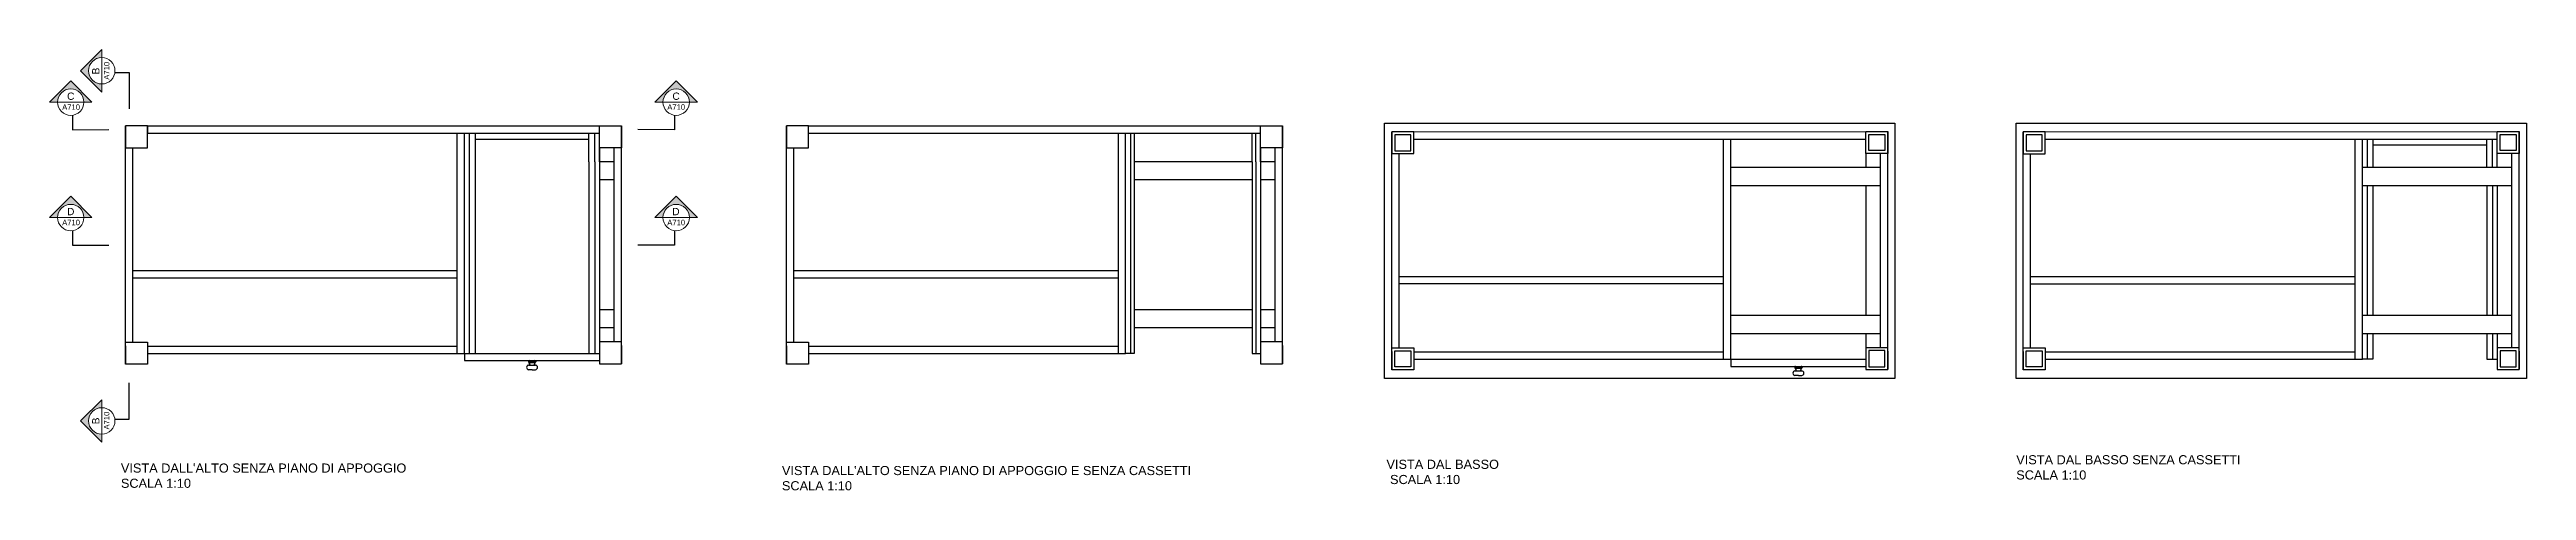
# Model space of a CAD drawing. Header units: millimetres. Extents: x 233 to 6102, y 2 to 2508.
# Drawn here: x 4351 to 5030, y 2388 to 2508 of the extents above; entities that cross this region are included whole.
import ezdxf
from ezdxf.enums import TextEntityAlignment as Align

# ---------------------------------------------------------------- set-up
doc = ezdxf.new("R2010")
doc.units = ezdxf.units.MM
doc.layers.add('A-ANNO-SYMB', color=202, linetype='Continuous', lineweight=18)
for name, color, linetype in [('ALTRE LINEE', 70, 'Continuous'), ('G-ANNO-GEOMETRY', 7, 'Continuous'), ('SIMBOLI', 201, 'Continuous')]:
    doc.layers.add(name, color=color, linetype=linetype)
doc.styles.add('ARIAL', font='arial.ttf')
doc.styles.get("Standard").update_dxf_attribs({"font": 'arial.ttf'})

msp = doc.modelspace()

# ---------------------------------------------------------------- texts
at = {"layer": 'G-ANNO-GEOMETRY', "lineweight": -3, "char_height": 2.5, "attachment_point": 1}
for s, width, heights, insert in [("VISTA DALL'ALTO SENZA PIANO DI APPOGGIO \\PSCALA 1:10", 103.3026, [14.87], (4370.55, 2395.02)), ("VISTA DALL'ALTO SENZA PIANO DI APPOGGIO E SENZA CASSETTI \\PSCALA 1:10", 142.0443, [8.9], (4551.86, 2394.34)), ('VISTA DAL BASSO\\P SCALA 1:10', 76.7177, [14], (4717.68, 2396.05)), ('VISTA DAL BASSO SENZA CASSETTI\\PSCALA 1:10', 139.5577, [9.11], (4890.42, 2397.3))]:
    msp.add_mtext_dynamic_manual_height_columns(s, width=width, gutter_width=12.5, heights=heights, dxfattribs=dict(at, insert=insert))

# ---------------------------------------------------------------- blocks, each defined once
blk = doc.blocks.new('SYMBOL')
at = {"layer": 'A-ANNO-SYMB', "linetype": 'Continuous', "lineweight": 20}
h = blk.add_hatch(color=256, dxfattribs=at)
h.dxf.hatch_style = 1
h.paths.add_polyline_path([(11.206, 4.948), (11.316, 4.948, -1), (11.678, 4.948), (11.788, 4.948), (11.497, 5.241)])
at = {"linetype": 'Continuous', "lineweight": 20}
blk.add_line((11.316, 4.948), (11.678, 4.948), dxfattribs=at)
at = {"layer": 'A-ANNO-SYMB', "linetype": 'Continuous', "lineweight": 20}
for p, q in [((11.206, 4.948), (11.497, 5.241)), ((11.788, 4.948), (11.497, 5.241)), ((11.316, 4.948), (11.206, 4.948)), ((11.678, 4.948), (11.788, 4.948))]:
    blk.add_line(p, q, dxfattribs=at)
blk.add_circle((11.497, 4.948), 0.181, dxfattribs=at)
for tag, p in [('SEZIONE', (11.497, 4.918)), ('TAVOLA', (11.497, 5.08))]:
    blk.add_attdef(tag, text='', height=0.1, dxfattribs=at).set_placement(p, align=Align.TOP_CENTER)

# ---------------------------------------------------------------- linework, layer by layer
at = {"layer": 'ALTRE LINEE'}
for p, q in [((4371.82, 2482.5), (4371.82, 2487.53)), ((4377.82, 2487.53), (4501.82, 2487.58)), ((4377.82, 2487.53), (4377.82, 2485.53)), ((4507.82, 2482.55), (4507.82, 2487.58)), ((4553.14, 2482.5), (4553.14, 2487.53)), ((4559.14, 2487.53), (4683.14, 2487.58)), ((4689.14, 2482.55), (4689.14, 2487.58)), ((4717.16, 2488.33), (4857.16, 2488.33)), ((4717.16, 2418.33), (4717.16, 2488.33)), ((4717.16, 2488.33), (4717.16, 2488.33)), ((4717.16, 2488.33), (4717.16, 2488.33)), ((4857.16, 2488.33), (4857.16, 2418.33)), ((4890.36, 2488.32), (5030.36, 2488.32)), ((4890.36, 2418.32), (4890.36, 2488.32)), ((4890.36, 2488.32), (4890.36, 2488.32)), ((4890.36, 2488.32), (4890.36, 2488.32)), ((5030.36, 2488.32), (5030.36, 2418.32)), ((4371.82, 2427.21), (4371.82, 2482.5)), ((4373.82, 2428.28), (4373.82, 2481.53)), ((4377.82, 2485.53), (4501.82, 2485.53)), ((4462.82, 2425.21), (4462.82, 2485.53)), ((4464.82, 2425.21), (4464.82, 2485.53)), ((4466.12, 2485.53), (4466.12, 2477.74)), ((4467.72, 2485.53), (4467.72, 2477.74)), ((4467.72, 2483.93), (4498.92, 2483.93)), ((4498.92, 2477.74), (4498.92, 2485.53)), ((4500.52, 2477.74), (4500.52, 2485.53)), ((4501.82, 2481.58), (4501.82, 2428.33)), ((4501.82, 2477.74), (4501.82, 2481.58)), ((4505.82, 2428.33), (4505.82, 2481.58)), ((4507.82, 2427.26), (4507.82, 2482.55)), ((4553.14, 2427.21), (4553.14, 2482.5)), ((4555.14, 2428.28), (4555.14, 2481.53)), ((4559.14, 2485.53), (4683.14, 2485.53)), ((4644.14, 2425.21), (4644.14, 2485.53)), ((4646.14, 2425.21), (4646.14, 2485.53)), ((4647.44, 2485.53), (4647.44, 2477.74)), ((4648.44, 2485.53), (4648.44, 2477.74)), ((4680.84, 2477.74), (4680.84, 2485.53)), ((4681.84, 2477.74), (4681.84, 2485.53)), ((4683.14, 2481.58), (4683.14, 2428.33)), ((4683.14, 2477.74), (4683.14, 2481.58)), ((4687.14, 2428.33), (4687.14, 2481.58)), ((4689.14, 2427.26), (4689.14, 2482.55)), ((4719.16, 2480.92), (4719.16, 2485.95)), ((4719.16, 2425.63), (4719.16, 2480.92)), ((4721.16, 2426.7), (4721.16, 2479.95)), ((4725.16, 2485.95), (4849.16, 2486)), ((4725.16, 2483.95), (4849.16, 2483.95)), ((4810.16, 2423.63), (4810.16, 2483.95)), ((4812.16, 2423.63), (4812.16, 2483.95)), ((4849.16, 2480), (4849.16, 2476.16)), ((4853.16, 2426.75), (4853.16, 2480)), ((4855.16, 2480.97), (4855.16, 2486)), ((4855.16, 2425.68), (4855.16, 2480.97)), ((4892.36, 2480.91), (4892.36, 2485.94)), ((4892.36, 2425.62), (4892.36, 2480.91)), ((4894.36, 2426.69), (4894.36, 2479.94)), ((4898.36, 2485.94), (5022.36, 2485.99)), ((4898.36, 2483.94), (5022.36, 2483.94)), ((4983.36, 2423.62), (4983.36, 2483.94)), ((4985.36, 2423.62), (4985.36, 2483.94)), ((4986.66, 2483.94), (4986.66, 2476.15)), ((4988.26, 2483.94), (4988.26, 2476.15)), ((4988.26, 2482.34), (5019.46, 2482.34)), ((5019.46, 2476.15), (5019.46, 2483.94)), ((5021.06, 2476.15), (5021.06, 2483.94)), ((5022.36, 2476.15), (5022.36, 2479.99)), ((5026.36, 2426.74), (5026.36, 2479.99)), ((5028.36, 2480.96), (5028.36, 2485.99)), ((5028.36, 2425.67), (5028.36, 2480.96)), ((4466.12, 2477.74), (4466.12, 2432.17)), ((4467.72, 2477.74), (4467.72, 2432.17)), ((4498.92, 2477.74), (4498.92, 2432.17)), ((4500.52, 2477.74), (4500.52, 2432.17)), ((4505.82, 2477.74), (4501.82, 2477.74)), ((4647.44, 2477.74), (4647.44, 2432.17)), ((4680.84, 2477.74), (4648.44, 2477.74)), ((4648.44, 2477.74), (4648.44, 2432.17)), ((4680.84, 2477.74), (4680.84, 2432.17)), ((4681.84, 2477.74), (4681.84, 2432.17)), ((4687.14, 2477.74), (4683.14, 2477.74)), ((4853.16, 2476.16), (4812.16, 2476.16)), ((5026.36, 2476.15), (4985.36, 2476.15)), ((4501.82, 2472.74), (4501.82, 2437.17)), ((4505.82, 2472.74), (4501.82, 2472.74)), ((4680.84, 2472.74), (4648.44, 2472.74)), ((4683.14, 2472.74), (4683.14, 2437.17)), ((4687.14, 2472.74), (4683.14, 2472.74)), ((4853.16, 2471.16), (4812.16, 2471.16)), ((4849.16, 2471.16), (4849.16, 2435.59)), ((5026.36, 2471.15), (4985.36, 2471.15)), ((4986.66, 2471.15), (4986.66, 2435.58)), ((4988.26, 2471.15), (4988.26, 2435.58)), ((5019.46, 2471.15), (5019.46, 2435.58)), ((5021.06, 2471.15), (5021.06, 2435.58)), ((5022.36, 2471.15), (5022.36, 2435.58)), ((4373.82, 2447.9), (4462.82, 2447.9)), ((4373.82, 2445.9), (4462.82, 2445.9)), ((4555.14, 2447.9), (4644.14, 2447.9)), ((4555.14, 2445.9), (4644.14, 2445.9)), ((4721.16, 2446.32), (4810.16, 2446.32)), ((4894.36, 2446.31), (4983.36, 2446.31)), ((4721.16, 2444.32), (4810.16, 2444.32)), ((4894.36, 2444.31), (4983.36, 2444.31)), ((4505.82, 2437.17), (4501.82, 2437.17)), ((4680.84, 2437.17), (4648.44, 2437.17)), ((4687.14, 2437.17), (4683.14, 2437.17)), ((4853.16, 2435.59), (4812.16, 2435.59)), ((5026.36, 2435.58), (4985.36, 2435.58)), ((4371.82, 2427.31), (4371.82, 2422.28)), ((4377.82, 2427.21), (4462.82, 2427.21)), ((4466.12, 2432.17), (4466.12, 2425.21)), ((4467.72, 2432.17), (4467.72, 2425.21)), ((4498.92, 2432.17), (4498.92, 2425.21)), ((4500.52, 2432.17), (4500.52, 2425.21)), ((4501.82, 2432.17), (4501.82, 2428.33)), ((4505.82, 2432.17), (4501.82, 2432.17)), ((4507.82, 2427.36), (4507.82, 2422.33)), ((4553.14, 2427.31), (4553.14, 2422.28)), ((4559.14, 2427.21), (4644.14, 2427.21)), ((4647.44, 2432.17), (4647.44, 2425.21)), ((4680.84, 2432.17), (4648.44, 2432.17)), ((4648.44, 2432.17), (4648.44, 2425.21)), ((4680.84, 2432.17), (4680.84, 2425.21)), ((4681.84, 2432.17), (4681.84, 2425.21)), ((4683.14, 2432.17), (4683.14, 2428.33)), ((4687.14, 2432.17), (4683.14, 2432.17)), ((4689.14, 2427.36), (4689.14, 2422.33)), ((4719.16, 2425.73), (4719.16, 2420.7)), ((4725.16, 2425.63), (4810.16, 2425.63)), ((4853.16, 2430.59), (4812.16, 2430.59)), ((4849.16, 2430.59), (4849.16, 2426.75)), ((4855.16, 2425.78), (4855.16, 2420.75)), ((4892.36, 2425.72), (4892.36, 2420.69)), ((4898.36, 2425.62), (4983.36, 2425.62)), ((5026.36, 2430.58), (4985.36, 2430.58)), ((4986.66, 2430.58), (4986.66, 2423.62)), ((4988.26, 2430.58), (4988.26, 2423.62)), ((5019.46, 2430.58), (5019.46, 2423.62)), ((5021.06, 2430.58), (5021.06, 2423.62)), ((5022.36, 2430.58), (5022.36, 2426.74)), ((5028.36, 2425.77), (5028.36, 2420.74)), ((4377.82, 2425.21), (4462.82, 2425.21)), ((4462.82, 2425.21), (4464.82, 2425.21)), ((4464.82, 2425.21), (4501.82, 2425.21)), ((4464.82, 2425.21), (4464.82, 2423.21)), ((4464.82, 2423.21), (4501.82, 2423.21)), ((4482.32, 2423.01), (4482.32, 2422.91)), ((4484.32, 2422.96), (4482.32, 2422.96)), ((4482.39, 2422.01), (4484.26, 2422.01)), ((4483.32, 2420.71), (4482.39, 2420.71)), ((4482.52, 2422.71), (4484.12, 2422.71)), ((4482.71, 2422.12), (4482.71, 2422.01)), ((4483.32, 2420.71), (4484.26, 2420.71)), ((4483.94, 2422.12), (4483.94, 2422.01)), ((4484.32, 2422.91), (4484.32, 2423.01)), ((4484.32, 2423.01), (4484.32, 2422.91)), ((4559.14, 2425.21), (4644.14, 2425.21)), ((4644.14, 2425.21), (4646.14, 2425.21)), ((4648.44, 2425.21), (4646.14, 2425.21)), ((4680.84, 2425.21), (4683.14, 2425.21)), ((4725.16, 2423.63), (4810.16, 2423.63)), ((4810.16, 2423.63), (4812.16, 2423.63)), ((4812.16, 2423.63), (4849.16, 2423.63)), ((4812.16, 2423.63), (4812.16, 2421.63)), ((4812.16, 2421.63), (4849.16, 2421.63)), ((4829.66, 2421.43), (4829.66, 2421.33)), ((4831.66, 2421.38), (4829.66, 2421.38)), ((4829.72, 2420.43), (4831.6, 2420.43)), ((4830.66, 2419.13), (4829.72, 2419.13)), ((4829.86, 2421.13), (4831.46, 2421.13)), ((4830.05, 2420.55), (4830.05, 2420.43)), ((4830.66, 2419.13), (4831.6, 2419.13)), ((4831.27, 2420.55), (4831.27, 2420.43)), ((4831.66, 2421.33), (4831.66, 2421.43)), ((4831.66, 2421.43), (4831.66, 2421.33)), ((4898.36, 2423.62), (4983.36, 2423.62)), ((4983.36, 2423.62), (4985.36, 2423.62)), ((4857.16, 2418.33), (4717.16, 2418.33)), ((5030.36, 2418.32), (4890.36, 2418.32))]:
    msp.add_line(p, q, dxfattribs=at)
at = {"layer": 'ALTRE LINEE', "lineweight": -3}
for p, q in [((4988.26, 2423.62), (4985.36, 2423.62)), ((5019.46, 2423.62), (5022.36, 2423.62))]:
    msp.add_line(p, q, dxfattribs=at)
at = {"layer": 'ALTRE LINEE'}
for points in [[(4371.82, 2481.53), (4377.82, 2481.53), (4377.82, 2487.53), (4371.82, 2487.53), (4371.82, 2481.53)], [(4507.82, 2481.58), (4501.82, 2481.58), (4501.82, 2487.58), (4507.82, 2487.58), (4507.82, 2481.58)], [(4553.14, 2481.53), (4559.14, 2481.53), (4559.14, 2487.53), (4553.14, 2487.53), (4553.14, 2481.53)], [(4689.14, 2481.58), (4683.14, 2481.58), (4683.14, 2487.58), (4689.14, 2487.58), (4689.14, 2481.58)], [(4719.16, 2479.95), (4725.16, 2479.95), (4725.16, 2485.95), (4719.16, 2485.95), (4719.16, 2479.95)], [(4855.16, 2480), (4849.16, 2480), (4849.16, 2486), (4855.16, 2486), (4855.16, 2480)], [(4892.36, 2479.94), (4898.36, 2479.94), (4898.36, 2485.94), (4892.36, 2485.94), (4892.36, 2479.94)], [(5028.36, 2479.99), (5022.36, 2479.99), (5022.36, 2485.99), (5028.36, 2485.99), (5028.36, 2479.99)], [(4371.82, 2428.28), (4377.82, 2428.28), (4377.82, 2422.28), (4371.82, 2422.28), (4371.82, 2428.28)], [(4507.82, 2428.33), (4501.82, 2428.33), (4501.82, 2422.33), (4507.82, 2422.33), (4507.82, 2428.33)], [(4553.14, 2428.28), (4559.14, 2428.28), (4559.14, 2422.28), (4553.14, 2422.28), (4553.14, 2428.28)], [(4689.14, 2428.33), (4683.14, 2428.33), (4683.14, 2422.33), (4689.14, 2422.33), (4689.14, 2428.33)], [(4719.16, 2426.7), (4725.16, 2426.7), (4725.16, 2420.7), (4719.16, 2420.7), (4719.16, 2426.7)], [(4855.16, 2426.75), (4849.16, 2426.75), (4849.16, 2420.75), (4855.16, 2420.75), (4855.16, 2426.75)], [(4892.36, 2426.69), (4898.36, 2426.69), (4898.36, 2420.69), (4892.36, 2420.69), (4892.36, 2426.69)], [(5028.36, 2426.74), (5022.36, 2426.74), (5022.36, 2420.74), (5028.36, 2420.74), (5028.36, 2426.74)]]:
    msp.add_lwpolyline(points, dxfattribs=at)
for points in [[(4719.96, 2480.75), (4724.36, 2480.75), (4724.36, 2485.15), (4719.96, 2485.15)], [(4854.36, 2480.8), (4849.96, 2480.8), (4849.96, 2485.2), (4854.36, 2485.2)], [(4893.16, 2480.74), (4897.56, 2480.74), (4897.56, 2485.14), (4893.16, 2485.14)], [(5027.56, 2480.79), (5023.16, 2480.79), (5023.16, 2485.19), (5027.56, 2485.19)], [(4719.96, 2425.9), (4724.36, 2425.9), (4724.36, 2421.5), (4719.96, 2421.5)], [(4854.36, 2425.95), (4849.96, 2425.95), (4849.96, 2421.55), (4854.36, 2421.55)], [(4893.16, 2425.89), (4897.56, 2425.89), (4897.56, 2421.49), (4893.16, 2421.49)], [(5027.56, 2425.94), (5023.16, 2425.94), (5023.16, 2421.54), (5027.56, 2421.54)]]:
    msp.add_lwpolyline(points, close=True, dxfattribs=at)
for centre, radius, start, end in [((4482.48, 2421.36), 0.657, 98.17123, 261.82877), ((4482.52, 2423.01), 0.2, 90, 180), ((4482.52, 2422.91), 0.2, 180, 270), ((4482.4, 2422.53), 0.2, 28.98747, 72.01043), ((4481.64, 2422.1), 1.07, 358.96168, 28.98747), ((4485.01, 2422.1), 1.07, 151.01253, 181.03832), ((4484.25, 2422.53), 0.2, 107.98957, 151.01253), ((4484.12, 2423.01), 0.2, 0, 90), ((4484.12, 2422.91), 0.2, 270, 0), ((4484.17, 2421.36), 0.657, 278.17123, 81.82877), ((4829.82, 2419.78), 0.657, 98.17123, 261.82877), ((4829.86, 2421.43), 0.2, 90, 180), ((4829.86, 2421.33), 0.2, 180, 270), ((4829.74, 2420.95), 0.2, 28.98747, 72.01043), ((4828.97, 2420.53), 1.07, 358.96168, 28.98747), ((4832.34, 2420.53), 1.07, 151.01253, 181.03832), ((4831.58, 2420.95), 0.2, 107.98957, 151.01253), ((4831.46, 2421.43), 0.2, 0, 90), ((4831.46, 2421.33), 0.2, 270, 0), ((4831.5, 2419.78), 0.657, 278.17123, 81.82877)]:
    msp.add_arc(centre, radius, start, end, dxfattribs=at)
at = {"layer": 'SIMBOLI'}
for p, q in [((4368.83, 2502.19), (4372.83, 2502.19)), ((4372.83, 2502.19), (4372.82, 2492.19)), ((4357.26, 2490.52), (4357.26, 2486.52)), ((4522.39, 2490.52), (4522.38, 2486.52)), ((4357.26, 2486.52), (4367.26, 2486.53)), ((4522.38, 2486.52), (4512.38, 2486.53)), ((4357.26, 2458.89), (4357.26, 2454.89)), ((4357.26, 2454.89), (4367.26, 2454.9)), ((4522.38, 2454.89), (4512.38, 2454.9)), ((4522.39, 2458.89), (4522.38, 2454.89)), ((4372.83, 2407.16), (4372.82, 2417.16)), ((4368.83, 2407.16), (4372.83, 2407.16))]:
    msp.add_line(p, q, dxfattribs=at)

# ---------------------------------------------------------------- block references
at = {"layer": 'SIMBOLI', "linetype": 'Continuous', "lineweight": 20}
ref = msp.add_blockref('SYMBOL', (4464.26, 2272.72), dxfattribs=dict(at, xscale=20, yscale=20, zscale=20, rotation=90.00000000000001))
ref.add_attrib('SEZIONE', 'B', dxfattribs={"layer": '0', "linetype": 'Continuous', "lineweight": 20, "height": 2, "rotation": 90, "style": 'ARIAL'}).set_placement((4362.66, 2502.6), align=Align.TOP_CENTER)
ref.add_attrib('TAVOLA', 'A710', dxfattribs={"layer": '0', "linetype": 'Continuous', "lineweight": 20, "height": 1.5, "rotation": 90, "style": 'ARIAL'}).set_placement((4365.89, 2502.66), align=Align.TOP_CENTER)
ref = msp.add_blockref('SYMBOL', (4586.73, 2395.1), dxfattribs=dict(at, xscale=-20, yscale=20, zscale=20))
ref.add_attrib('SEZIONE', 'C', dxfattribs={"layer": '0', "linetype": 'Continuous', "lineweight": 20, "height": 2, "style": 'ARIAL'}).set_placement((4356.79, 2496.7), align=Align.TOP_CENTER)
ref.add_attrib('TAVOLA', 'A710', dxfattribs={"layer": '0', "linetype": 'Continuous', "lineweight": 20, "height": 1.5, "style": 'ARIAL'}).set_placement((4356.89, 2493.46), align=Align.TOP_CENTER)
ref = msp.add_blockref('SYMBOL', (4292.92, 2395.1), dxfattribs=dict(at, xscale=20, yscale=20, zscale=20))
ref.add_attrib('SEZIONE', 'C', dxfattribs={"layer": '0', "linetype": 'Continuous', "lineweight": 20, "height": 2, "style": 'ARIAL'}).set_placement((4522.83, 2496.7), align=Align.TOP_CENTER)
ref.add_attrib('TAVOLA', 'A710', dxfattribs={"layer": '0', "linetype": 'Continuous', "lineweight": 20, "height": 1.5, "style": 'ARIAL'}).set_placement((4522.86, 2493.46), align=Align.TOP_CENTER)
ref = msp.add_blockref('SYMBOL', (4586.73, 2363.47), dxfattribs=dict(at, xscale=-20, yscale=20, zscale=20))
ref.add_attrib('SEZIONE', 'D', dxfattribs={"layer": '0', "linetype": 'Continuous', "lineweight": 20, "height": 2, "style": 'ARIAL'}).set_placement((4356.79, 2465.07), align=Align.TOP_CENTER)
ref.add_attrib('TAVOLA', 'A710', dxfattribs={"layer": '0', "linetype": 'Continuous', "lineweight": 20, "height": 1.5, "style": 'ARIAL'}).set_placement((4356.89, 2461.83), align=Align.TOP_CENTER)
ref = msp.add_blockref('SYMBOL', (4292.92, 2363.47), dxfattribs=dict(at, xscale=20, yscale=20, zscale=20))
ref.add_attrib('SEZIONE', 'D', dxfattribs={"layer": '0', "linetype": 'Continuous', "lineweight": 20, "height": 2, "style": 'ARIAL'}).set_placement((4522.79, 2465.07), align=Align.TOP_CENTER)
ref.add_attrib('TAVOLA', 'A710', dxfattribs={"layer": '0', "linetype": 'Continuous', "lineweight": 20, "height": 1.5, "style": 'ARIAL'}).set_placement((4522.86, 2461.83), align=Align.TOP_CENTER)
ref = msp.add_blockref('SYMBOL', (4464.26, 2636.63), dxfattribs=dict(at, xscale=-20, yscale=20, zscale=20, rotation=90))
ref.add_attrib('SEZIONE', 'B', dxfattribs={"layer": '0', "linetype": 'Continuous', "lineweight": 20, "height": 2, "rotation": 90, "style": 'ARIAL'}).set_placement((4362.66, 2406.69), align=Align.TOP_CENTER)
ref.add_attrib('TAVOLA', 'A710', dxfattribs={"layer": '0', "linetype": 'Continuous', "lineweight": 20, "height": 1.5, "rotation": 90, "style": 'ARIAL'}).set_placement((4365.89, 2406.79), align=Align.TOP_CENTER)

msp.set_redraw_order([(e.dxf.handle, doc.entitydb.next_handle()) for e in msp.query("TEXT MTEXT ATTDEF DIMENSION ARC_DIMENSION")])  # texts and dimensions are drawn at this point

doc.saveas('drawing.dxf')
